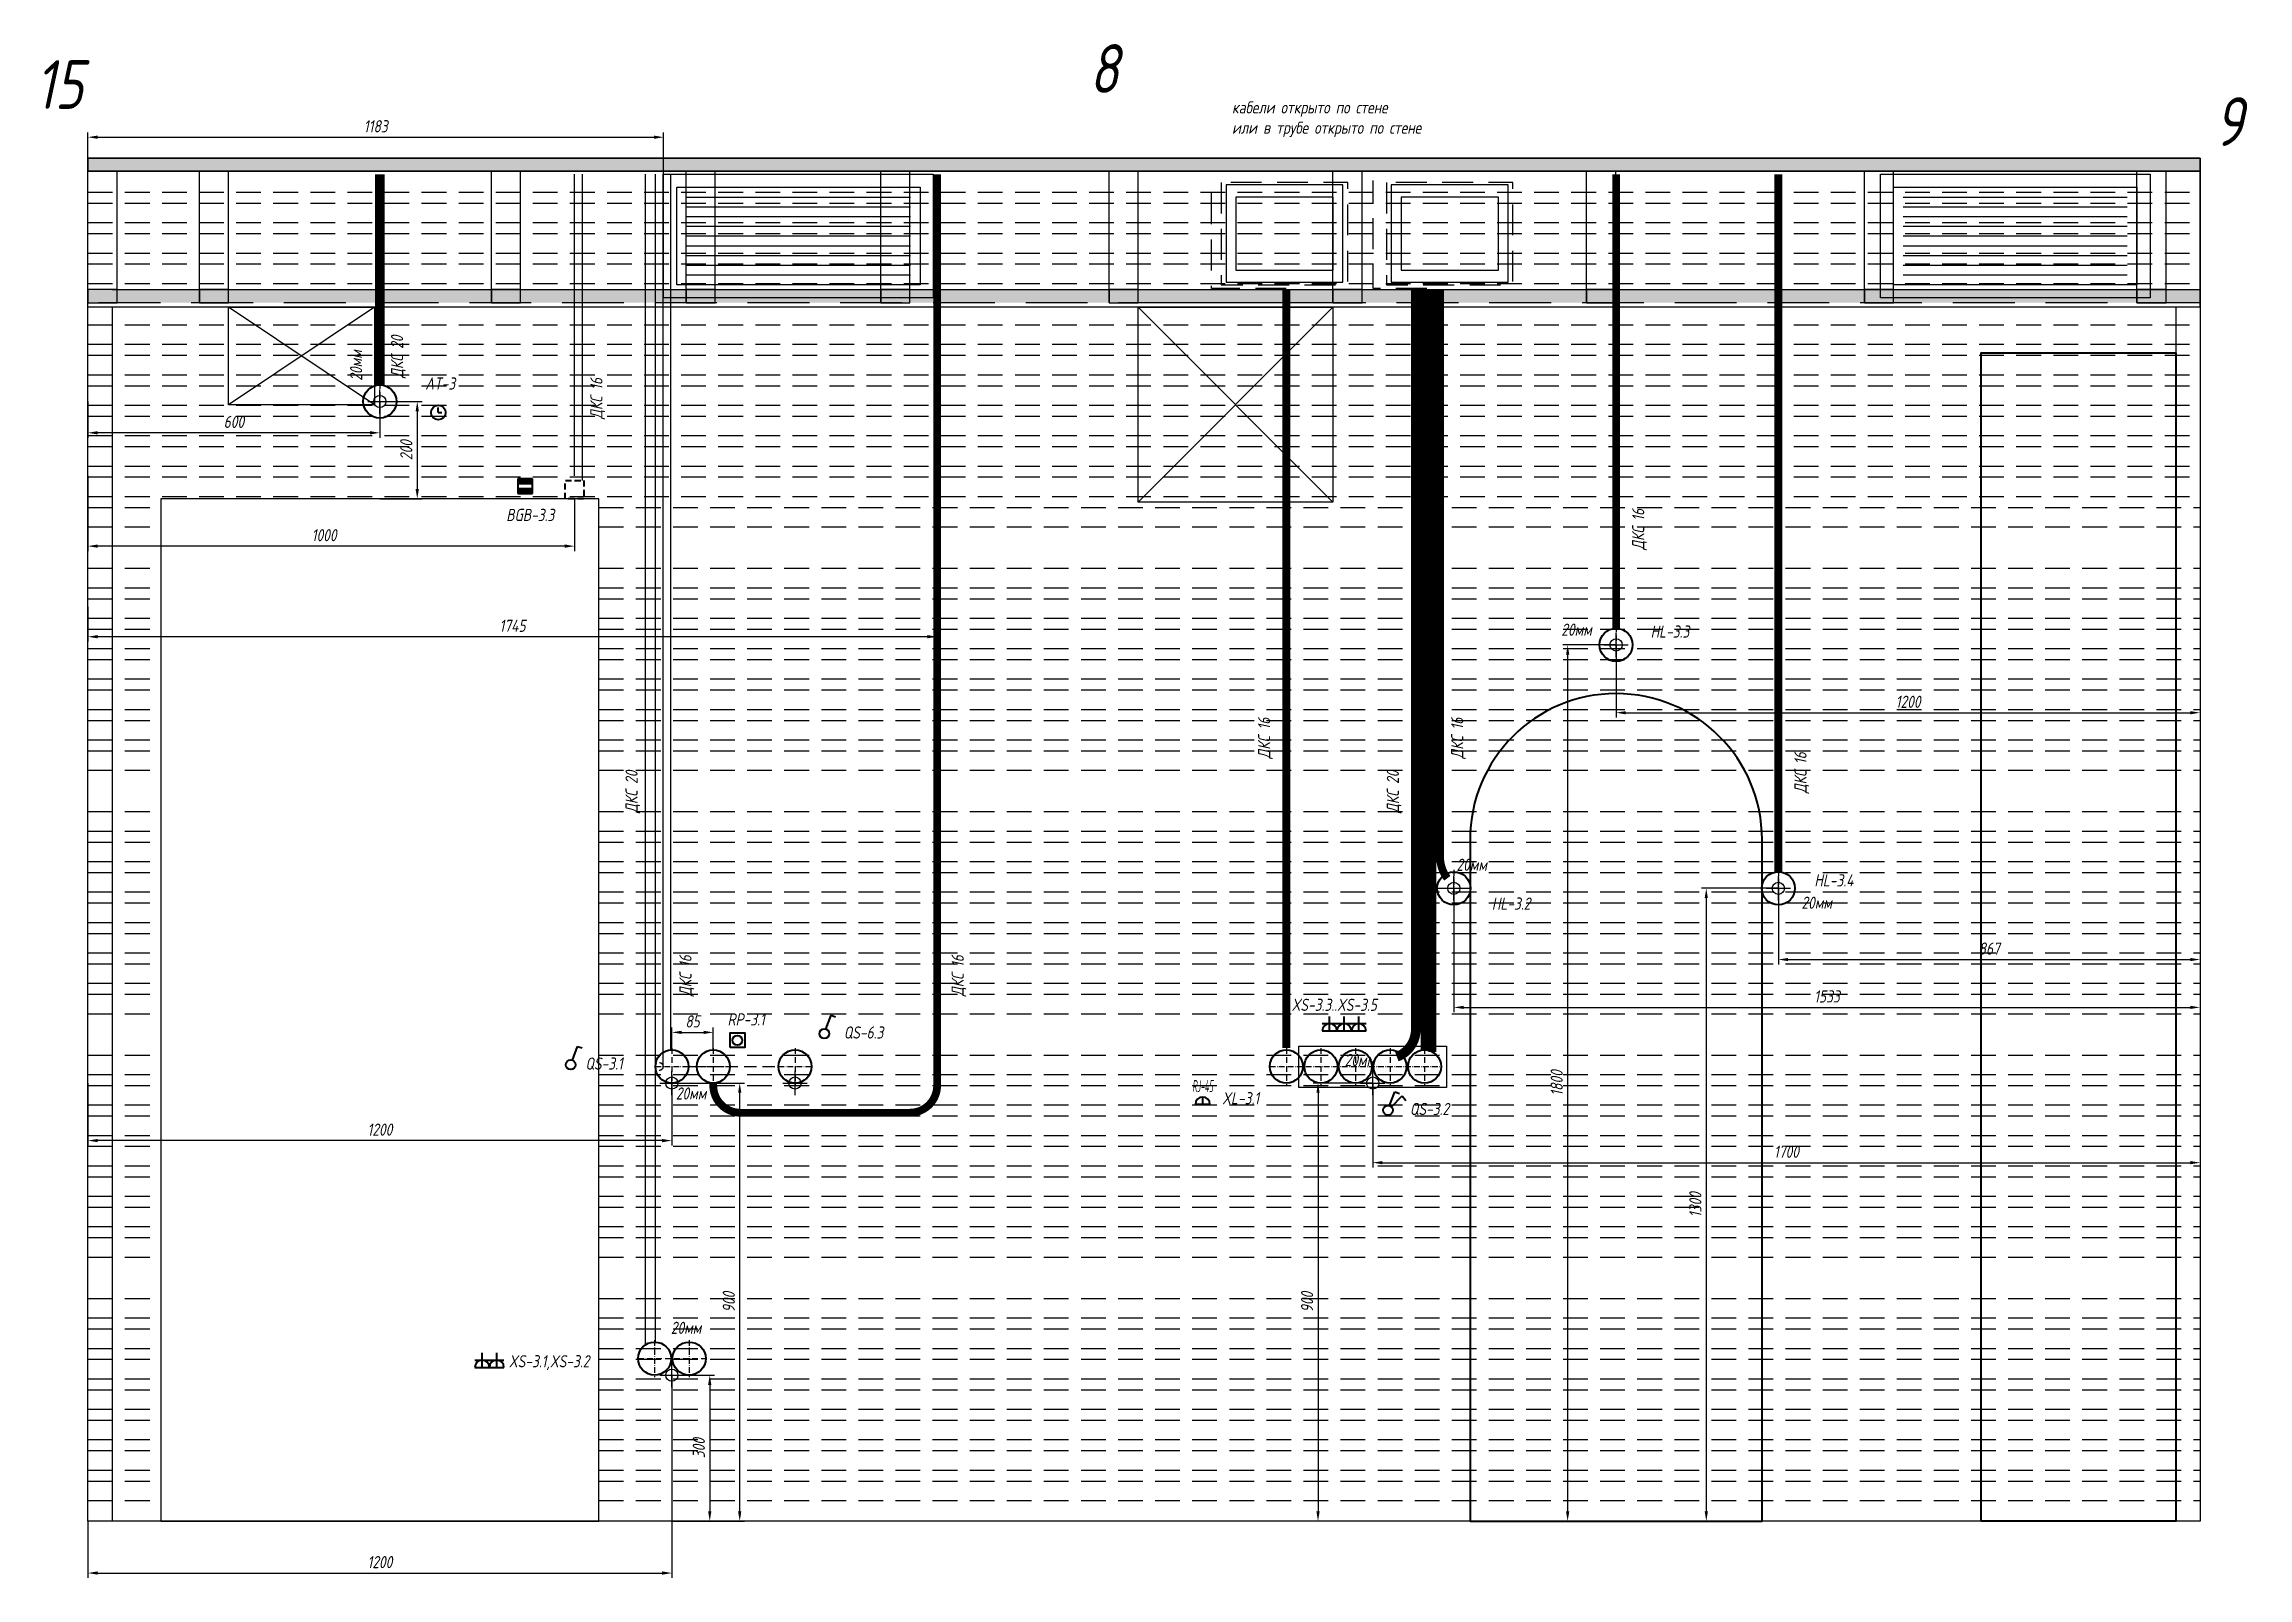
# Model space of a CAD drawing. Header units: millimetres. Extents: x -40374 to 56557, y -58468 to -14063.
# Drawn here: x 3896 to 8424, y -31455 to -28304 of the extents above; entities that cross this region are included whole.
import ezdxf
from ezdxf.enums import TextEntityAlignment as Align

# ---------------------------------------------------------------- set-up
doc = ezdxf.new("R2010")
doc.units = ezdxf.units.MM
doc.header["$PDMODE"] = 34
doc.header["$PDSIZE"] = 25
doc.linetypes.add('ACAD_ISO10W100', pattern=[18.5, 12, -3, 0.5, -3])
doc.linetypes.add('DASHED', pattern=[19.05, 12.7, -6.35])
for name, color, linetype in [('01 Черновое', 7, 'Continuous'), ('02 ОВиК', 7, 'Continuous'), ('02 ЭОМ и СС', 7, 'Continuous'), ('03 Потолок', 7, 'Continuous'), ('04 Лючки', 7, 'Continuous'), ('04 Мебель', 5, 'Continuous'), ('10 Перегородки', 7, 'Continuous'), ('11 Привязка размеры', 7, 'Continuous')]:
    doc.layers.add(name, color=color, linetype=linetype)
doc.layers.add('100 noprint', color=1, linetype='Continuous', plot=False)
doc.styles.get("Standard").update_dxf_attribs({"font": 'Ubuntu-R.ttf'})
doc.styles.add('ГОСТ-ISOCPEUR', font='isocpeui.ttf', dxfattribs={"width": 0.8})
doc.dimstyles.new('ISO-25', dxfattribs={"dimtxt": 2.5, "dimasz": 2.5, "dimexe": 1.25, "dimexo": 0.625, "dimtad": 1, "dimtxsty": 'Standard', "dimcen": 2.5, "dimadec": 0, "dimazin": 0, "dimtfac": 1, "dimtmove": 0, "dimatfit": 3, "dimfxl": 1, "dimarcsym": 0})

msp = doc.modelspace()

# ---------------------------------------------------------------- texts
at = {"layer": '02 ЭОМ и СС', "linetype": 'Continuous', "style": 'ГОСТ-ISOCPEUR', "width": 0.8}
for s, p in [('AT-3', (4740.4, -29013.9)), ('BGB-3.3', (4944.1, -29283.9)), ('HL-3.3', (7276.1, -29523.5)), ('HL-3.4', (7613.5, -30034.5)), ('HL-3.2', (6949.5, -30082.3))]:
    msp.add_text(s, height=25, dxfattribs=at).set_placement(p, align=Align.RIGHT)
for s, p in [('XS-3.3..XS-3.5', (6458.9, -30290.2)), ('RP-3.1', (5300, -30320.2)), ('QS-6.3', (5538.8, -30347.1)), ('QS-3.1', (5007.9, -30410.9)), ('XL-3.1', (6316.3, -30482.1)), ('QS-3.2', (6702, -30504.2)), ('XS-3.1,XS-3.2', (4850.7, -31022.4))]:
    msp.add_text(s, height=25, dxfattribs=at).set_placement(p)
at = {"layer": '02 ЭОМ и СС', "insert": (6336.6, -28421.7), "char_height": 25, "width": 466.409, "attachment_point": 1, "style": 'ГОСТ-ISOCPEUR'}
msp.add_mtext('{кабели открыто по стене\\Pили в трубе открыто по стене}', dxfattribs=at)
msp.add_mtext('{кабели открыто по стене\\Pили в трубе открыто по стене}', dxfattribs=at)
at = {"layer": '02 ЭОМ и СС', "color": 5, "insert": (4608.6, -28989.9), "char_height": 25, "width": 270.313, "attachment_point": 1, "rotation": 90, "style": 'ГОСТ-ISOCPEUR'}
msp.add_mtext('{ДКС 20}', dxfattribs=at)
at = {"layer": '02 ЭОМ и СС', "char_height": 25, "width": 270.313, "attachment_point": 1, "rotation": 90, "style": 'ГОСТ-ISOCPEUR'}
for insert in [(5018.1, -29074.1), (5760.4, -30259.9)]:
    msp.add_mtext('{ДКС 16}', dxfattribs=dict(at, insert=insert))
at = {"layer": '02 ЭОМ и СС', "color": 3, "char_height": 25, "width": 270.313, "attachment_point": 1, "rotation": 90, "style": 'ГОСТ-ISOCPEUR'}
for insert in [(7158.7, -29343), (6786.7, -29771.9), (7492.1, -29843), (5201.1, -30259.9)]:
    msp.add_mtext('{ДКС 16}', dxfattribs=dict(at, insert=insert))
at = {"layer": '02 ЭОМ и СС', "color": 6, "insert": (6390, -29771.9), "char_height": 25, "width": 270.313, "attachment_point": 1, "rotation": 90, "style": 'ГОСТ-ISOCPEUR'}
msp.add_mtext('{ДКС 16}', dxfattribs=at)
at = {"layer": '02 ЭОМ и СС', "color": 1, "char_height": 25, "width": 270.313, "attachment_point": 1, "rotation": 90, "style": 'ГОСТ-ISOCPEUR'}
for insert in [(5090.3, -29883.6), (6654.6, -29883.6)]:
    msp.add_mtext('{ДКС 20}', dxfattribs=dict(at, insert=insert))
at = {"layer": '100 noprint', "style": 'ГОСТ-ISOCPEUR', "width": 0.8}
for s, p in [('15', (3926.8, -28387.2)), ('8', (6073.6, -28354.3)), ('9', (8384.7, -28463.3))]:
    msp.add_text(s, height=100, dxfattribs=at).set_placement(p, align=Align.MIDDLE)
at = {"layer": '11 Привязка размеры', "style": 'ГОСТ-ISOCPEUR', "width": 0.8}
msp.add_text('20мм', height=25, rotation=90, dxfattribs=at).set_placement((4549.4, -28933.1), align=Align.RIGHT)
msp.add_text('20мм', height=25, rotation=90, dxfattribs=at).set_placement((4549.4, -28933.1), align=Align.RIGHT)
for p in [(7075.8, -29519.6), (6860.4, -30002.5), (7569.2, -30080.5), (6630.7, -30403.7), (6630.7, -30403.7), (5256.4, -30472.3), (5256.4, -30472.3), (5246.1, -30953.7)]:
    msp.add_text('20мм', height=25, dxfattribs=at).set_placement(p, align=Align.RIGHT)

# ---------------------------------------------------------------- blocks, each defined once
blk = doc.blocks.new('АП 500х200')
at = {"color": 0, "lineweight": -2}
for p, q in [((-507, 207), (-47, 207)), ((-507, 187), (-47, 187)), ((-507, 167), (-47, 167)), ((-507, 147), (-47, 147)), ((-507, 127), (-47, 127)), ((-507, 107), (-47, 107)), ((-507, 87), (-47, 87)), ((-507, 67), (-47, 67)), ((-507, 47), (-47, 47))]:
    blk.add_line(p, q, dxfattribs=at)
for points in [[(-554, 0), (-554, 254), (0, 254), (0, 0)], [(-527, 27), (-527, 227), (-27, 227), (-27, 27)]]:
    blk.add_lwpolyline(points, close=True, dxfattribs=at)
blk = doc.blocks.new('*D662')
at = {"layer": '11 Привязка размеры', "color": 0, "lineweight": -2}
for p, q in [((5185.7, -31038.4), (5185.7, -31455)), ((3985.7, -31338.4), (3985.7, -31455)), ((4005.7, -31445), (5165.7, -31445))]:
    blk.add_line(p, q, dxfattribs=at)
at = {"layer": '11 Привязка размеры', "color": 0}
for points in [[(4005.7, -31441.6), (4005.7, -31448.3), (3985.7, -31445)], [(5165.7, -31448.3), (5165.7, -31441.6), (5185.7, -31445)]]:
    blk.add_solid(points, dxfattribs=at)
at = {"layer": 'Defpoints', "color": 0}
for p in [(5185.7, -31038.4), (3985.7, -31338.4), (5185.7, -31445)]:
    blk.add_point(p, dxfattribs=at)
at = {"layer": '11 Привязка размеры', "color": 0, "insert": (4585.7, -31422.5), "char_height": 25, "attachment_point": 5, "style": 'ГОСТ-ISOCPEUR'}
blk.add_mtext('1200', dxfattribs=at)
blk = doc.blocks.new('*D663')
at = {"layer": '11 Привязка размеры', "color": 0, "lineweight": -2}
for p, q in [((5185.7, -31038.4), (5273.5, -31038.4)), ((5263.5, -31058.4), (5263.5, -31318.4)), ((5185.7, -31338.4), (5273.5, -31338.4))]:
    blk.add_line(p, q, dxfattribs=at)
at = {"layer": '11 Привязка размеры', "color": 0}
for points in [[(5266.8, -31058.4), (5260.1, -31058.4), (5263.5, -31038.4)], [(5260.1, -31318.4), (5266.8, -31318.4), (5263.5, -31338.4)]]:
    blk.add_solid(points, dxfattribs=at)
at = {"layer": 'Defpoints', "color": 0}
for p in [(5185.7, -31038.4), (5185.7, -31338.4), (5263.5, -31338.4)]:
    blk.add_point(p, dxfattribs=at)
at = {"layer": '11 Привязка размеры', "color": 0, "insert": (5241, -31188.4), "char_height": 25, "attachment_point": 5, "rotation": 90, "style": 'ГОСТ-ISOCPEUR'}
blk.add_mtext('300', dxfattribs=at)
blk = doc.blocks.new('*D664')
at = {"layer": '11 Привязка размеры', "color": 0, "lineweight": -2}
for p, q in [((5185.7, -30438.4), (5335.1, -30438.4)), ((5325.1, -31318.4), (5325.1, -30458.4)), ((5185.7, -31338.4), (5335.1, -31338.4))]:
    blk.add_line(p, q, dxfattribs=at)
at = {"layer": '11 Привязка размеры', "color": 0}
for points in [[(5328.4, -30458.4), (5321.7, -30458.4), (5325.1, -30438.4)], [(5321.7, -31318.4), (5328.4, -31318.4), (5325.1, -31338.4)]]:
    blk.add_solid(points, dxfattribs=at)
at = {"layer": 'Defpoints', "color": 0}
for p in [(5185.7, -30438.4), (5325.1, -30438.4), (5185.7, -31338.4)]:
    blk.add_point(p, dxfattribs=at)
at = {"layer": '11 Привязка размеры', "color": 0, "insert": (5302.6, -30888.4), "char_height": 25, "attachment_point": 5, "rotation": 90, "style": 'ГОСТ-ISOCPEUR'}
blk.add_mtext('900', dxfattribs=at)
blk = doc.blocks.new('*D665')
at = {"layer": '11 Привязка размеры', "color": 0, "lineweight": -2}
for p, q in [((6625.7, -30438.4), (6625.7, -30612)), ((8325.7, -30438.4), (8325.7, -30612)), ((6645.7, -30602), (8305.7, -30602))]:
    blk.add_line(p, q, dxfattribs=at)
at = {"layer": '11 Привязка размеры', "color": 0}
for points in [[(6645.7, -30598.6), (6645.7, -30605.3), (6625.7, -30602)], [(8305.7, -30605.3), (8305.7, -30598.6), (8325.7, -30602)]]:
    blk.add_solid(points, dxfattribs=at)
at = {"layer": 'Defpoints', "color": 0}
for p in [(6625.7, -30438.4), (8325.7, -30438.4), (8325.7, -30602)]:
    blk.add_point(p, dxfattribs=at)
at = {"layer": '11 Привязка размеры', "color": 0, "insert": (7475.7, -30579.5), "char_height": 25, "attachment_point": 5, "style": 'ГОСТ-ISOCPEUR'}
blk.add_mtext('1700', dxfattribs=at)
blk = doc.blocks.new('*D666')
at = {"layer": '11 Привязка размеры', "color": 0, "lineweight": -2}
for p, q in [((6625.7, -30438.4), (6503.3, -30438.4)), ((6513.3, -30458.4), (6513.3, -31318.4)), ((6625.7, -31338.4), (6503.3, -31338.4))]:
    blk.add_line(p, q, dxfattribs=at)
at = {"layer": '11 Привязка размеры', "color": 0}
for points in [[(6516.6, -30458.4), (6510, -30458.4), (6513.3, -30438.4)], [(6510, -31318.4), (6516.6, -31318.4), (6513.3, -31338.4)]]:
    blk.add_solid(points, dxfattribs=at)
at = {"layer": 'Defpoints', "color": 0}
for p in [(6625.7, -30438.4), (6513.3, -31338.4), (6625.7, -31338.4)]:
    blk.add_point(p, dxfattribs=at)
at = {"layer": '11 Привязка размеры', "color": 0, "insert": (6490.8, -30888.4), "char_height": 25, "attachment_point": 5, "rotation": 90, "style": 'ГОСТ-ISOCPEUR'}
blk.add_mtext('900', dxfattribs=at)
blk = doc.blocks.new('*D667')
at = {"layer": '11 Привязка размеры', "color": 0, "lineweight": -2}
for p, q in [((7459.1, -30038.4), (7459.1, -30194.7)), ((8325.7, -30038.4), (8325.7, -30194.7)), ((7479.1, -30184.7), (8305.7, -30184.7))]:
    blk.add_line(p, q, dxfattribs=at)
at = {"layer": '11 Привязка размеры', "color": 0}
for points in [[(7479.1, -30181.4), (7479.1, -30188), (7459.1, -30184.7)], [(8305.7, -30188), (8305.7, -30181.4), (8325.7, -30184.7)]]:
    blk.add_solid(points, dxfattribs=at)
at = {"layer": 'Defpoints', "color": 0}
for p in [(7459.1, -30038.4), (8325.7, -30038.4), (8325.7, -30184.7)]:
    blk.add_point(p, dxfattribs=at)
at = {"layer": '11 Привязка размеры', "color": 0, "insert": (7892.4, -30162.2), "char_height": 25, "attachment_point": 5, "style": 'ГОСТ-ISOCPEUR'}
blk.add_mtext('867', dxfattribs=at)
blk = doc.blocks.new('*D668')
at = {"layer": '11 Привязка размеры', "color": 0, "lineweight": -2}
for p, q in [((7125.7, -29538.4), (7125.7, -29687.7)), ((8325.7, -29538.4), (8325.7, -29687.7)), ((7145.7, -29677.7), (8305.7, -29677.7))]:
    blk.add_line(p, q, dxfattribs=at)
at = {"layer": '11 Привязка размеры', "color": 0}
for points in [[(7145.7, -29674.4), (7145.7, -29681), (7125.7, -29677.7)], [(8305.7, -29681), (8305.7, -29674.4), (8325.7, -29677.7)]]:
    blk.add_solid(points, dxfattribs=at)
at = {"layer": 'Defpoints', "color": 0}
for p in [(7125.7, -29538.4), (8325.7, -29538.4), (8325.7, -29677.7)]:
    blk.add_point(p, dxfattribs=at)
at = {"layer": '11 Привязка размеры', "color": 0, "insert": (7725.7, -29655.2), "char_height": 25, "attachment_point": 5, "style": 'ГОСТ-ISOCPEUR'}
blk.add_mtext('1200', dxfattribs=at)
blk = doc.blocks.new('*D669')
at = {"layer": '11 Привязка размеры', "color": 0, "lineweight": -2}
for p, q in [((6792.3, -30038.4), (6792.3, -30293)), ((8325.7, -30038.4), (8325.7, -30293)), ((6812.3, -30283), (8305.7, -30283))]:
    blk.add_line(p, q, dxfattribs=at)
at = {"layer": '11 Привязка размеры', "color": 0}
for points in [[(6812.3, -30279.7), (6812.3, -30286.3), (6792.3, -30283)], [(8305.7, -30286.3), (8305.7, -30279.7), (8325.7, -30283)]]:
    blk.add_solid(points, dxfattribs=at)
at = {"layer": 'Defpoints', "color": 0}
for p in [(6792.3, -30038.4), (8325.7, -30038.4), (8325.7, -30283)]:
    blk.add_point(p, dxfattribs=at)
at = {"layer": '11 Привязка размеры', "color": 0, "insert": (7559, -30260.5), "char_height": 25, "attachment_point": 5, "style": 'ГОСТ-ISOCPEUR'}
blk.add_mtext('1533', dxfattribs=at)
blk = doc.blocks.new('*D670')
at = {"layer": '11 Привязка размеры', "color": 0, "lineweight": -2}
for p, q in [((7459.1, -30038.4), (7301.1, -30038.4)), ((7311.1, -30058.4), (7311.1, -31318.4)), ((7459.1, -31338.4), (7301.1, -31338.4))]:
    blk.add_line(p, q, dxfattribs=at)
at = {"layer": '11 Привязка размеры', "color": 0}
for points in [[(7314.4, -30058.4), (7307.7, -30058.4), (7311.1, -30038.4)], [(7307.7, -31318.4), (7314.4, -31318.4), (7311.1, -31338.4)]]:
    blk.add_solid(points, dxfattribs=at)
at = {"layer": 'Defpoints', "color": 0}
for p in [(7459.1, -30038.4), (7311.1, -31338.4), (7459.1, -31338.4)]:
    blk.add_point(p, dxfattribs=at)
at = {"layer": '11 Привязка размеры', "color": 0, "insert": (7288.6, -30688.4), "char_height": 25, "attachment_point": 5, "rotation": 90, "style": 'ГОСТ-ISOCPEUR'}
blk.add_mtext('1300', dxfattribs=at)
blk = doc.blocks.new('*D671')
at = {"layer": '11 Привязка размеры', "color": 0, "lineweight": -2}
for p, q in [((7125.7, -29538.4), (7016.2, -29538.4)), ((7026.2, -29558.4), (7026.2, -31318.4)), ((7125.7, -31338.4), (7016.2, -31338.4))]:
    blk.add_line(p, q, dxfattribs=at)
at = {"layer": '11 Привязка размеры', "color": 0}
for points in [[(7029.6, -29558.4), (7022.9, -29558.4), (7026.2, -29538.4)], [(7022.9, -31318.4), (7029.6, -31318.4), (7026.2, -31338.4)]]:
    blk.add_solid(points, dxfattribs=at)
at = {"layer": 'Defpoints', "color": 0}
for p in [(7125.7, -29538.4), (7026.2, -31338.4), (7125.7, -31338.4)]:
    blk.add_point(p, dxfattribs=at)
at = {"layer": '11 Привязка размеры', "color": 0, "insert": (7003.7, -30438.4), "char_height": 25, "attachment_point": 5, "rotation": 90, "style": 'ГОСТ-ISOCPEUR'}
blk.add_mtext('1800', dxfattribs=at)
blk = doc.blocks.new('*D674')
at = {"layer": '11 Привязка размеры', "color": 0, "lineweight": -2}
for p, q in [((3985.7, -29459.9), (3985.7, -29531.6)), ((5710.7, -29521.6), (4005.7, -29521.6)), ((5730.7, -29554.9), (5730.7, -29511.6))]:
    blk.add_line(p, q, dxfattribs=at)
at = {"layer": '11 Привязка размеры', "color": 0}
for points in [[(4005.7, -29518.2), (4005.7, -29524.9), (3985.7, -29521.6)], [(5710.7, -29524.9), (5710.7, -29518.2), (5730.7, -29521.6)]]:
    blk.add_solid(points, dxfattribs=at)
at = {"layer": 'Defpoints', "color": 0}
for p in [(3985.7, -29459.9), (3985.7, -29521.6), (5730.7, -29554.9)]:
    blk.add_point(p, dxfattribs=at)
at = {"layer": '11 Привязка размеры', "color": 0, "insert": (4858.2, -29499.1), "char_height": 25, "attachment_point": 5, "style": 'ГОСТ-ISOCPEUR'}
blk.add_mtext('1745', dxfattribs=at)
blk = doc.blocks.new('геркон')
at = {"lineweight": -2}
for points in [[(3, 2), (3, 3), (0, 3), (0, 2)], [(3, 0), (3, 1), (0, 1), (0, 0)]]:
    blk.add_hatch(color=0, dxfattribs=at).paths.add_polyline_path(points)
at = {"color": 0, "lineweight": -2}
for p, q in [((0, 0), (0, 3)), ((0, 3), (3, 3)), ((0, 2), (3, 2)), ((0, 1), (3, 1)), ((3, 0), (0, 0)), ((3, 3), (3, 0))]:
    blk.add_line(p, q, dxfattribs=at)
blk = doc.blocks.new('*D688')
at = {"layer": '11 Привязка размеры', "color": 0, "lineweight": -2}
for p, q in [((3985.7, -29191.4), (3985.7, -29345.5)), ((4985.7, -29238.4), (4985.7, -29345.5)), ((4965.7, -29335.5), (4005.7, -29335.5))]:
    blk.add_line(p, q, dxfattribs=at)
at = {"layer": '11 Привязка размеры', "color": 0}
for points in [[(4005.7, -29332.1), (4005.7, -29338.8), (3985.7, -29335.5)], [(4965.7, -29338.8), (4965.7, -29332.1), (4985.7, -29335.5)]]:
    blk.add_solid(points, dxfattribs=at)
at = {"layer": 'Defpoints', "color": 0}
for p in [(3985.7, -29191.4), (4985.7, -29238.4), (3985.7, -29335.5)]:
    blk.add_point(p, dxfattribs=at)
at = {"layer": '11 Привязка размеры', "color": 0, "insert": (4471.1, -29313), "char_height": 25, "attachment_point": 5, "style": 'ГОСТ-ISOCPEUR'}
blk.add_mtext('1000', dxfattribs=at)
blk = doc.blocks.new('часы')
at = {"color": 0, "lineweight": -2}
for q in [(9893.5, 982.52), (9894.25, 981.52)]:
    blk.add_line((9893.5, 981.52), q, dxfattribs=at)
blk.add_circle((9893.5, 981.52), 1.5, dxfattribs=at)
blk = doc.blocks.new('кнопка 1')
at = {"color": 0, "lineweight": -2}
for p, q in [((0.35, 0.94), (1.39, 3.78)), ((1.39, 3.78), (2.34, 3.45))]:
    blk.add_line(p, q, dxfattribs=at)
blk.add_circle((0, 0), 1, dxfattribs=at)
blk = doc.blocks.new('регулятор')
at = {"color": 0, "lineweight": -2}
blk.add_lwpolyline([(-1.5, -1.5), (-1.5, 1.5), (1.5, 1.5), (1.5, -1.5)], close=True, dxfattribs=at)
blk.add_circle((0, 0), 1, dxfattribs=at)
blk = doc.blocks.new('розетка скрытая трехполюсная')
at = {"color": 0, "lineweight": -2}
for p, q in [((-1.5, 1.5), (1.5, 1.5)), ((-1.5, 0), (1.5, 0)), ((0, 0), (0, 3))]:
    blk.add_line(p, q, dxfattribs=at)
blk.add_arc((0, 0), 1.5, 0, 180, dxfattribs=at)
blk = doc.blocks.new('розетка RJ-45')
at = {"color": 0, "lineweight": -2}
for p, q in [((-1.5, 0), (1.5, 0)), ((0, 0), (0, 1.5))]:
    blk.add_line(p, q, dxfattribs=at)
blk.add_arc((0, 0), 1.5, 0, 180, dxfattribs=at)
at = {"color": 0, "lineweight": -2, "style": 'ГОСТ-ISOCPEUR', "width": 0.4}
blk.add_text('RJ-45', height=2.5, dxfattribs=at).set_placement((0, 2.5), align=Align.CENTER)
blk = doc.blocks.new('кнопка 2')
at = {"color": 0, "lineweight": -2}
for p, q in [((0.35, 0.94), (1.39, 3.78)), ((0.71, 0.71), (2.93, 2.93)), ((1.39, 3.78), (2.34, 3.45)), ((2.93, 2.93), (3.66, 2))]:
    blk.add_line(p, q, dxfattribs=at)
blk.add_circle((0, 0), 1, dxfattribs=at)
blk = doc.blocks.new('*D808')
at = {"layer": '11 Привязка размеры', "color": 0, "lineweight": -2}
for p, q in [((4585.7, -29038.4), (4672.5, -29038.4)), ((4662.5, -29058.4), (4662.5, -29218.4)), ((4585.7, -29238.4), (4672.5, -29238.4))]:
    blk.add_line(p, q, dxfattribs=at)
at = {"layer": '11 Привязка размеры', "color": 0}
for points in [[(4665.8, -29058.4), (4659.1, -29058.4), (4662.5, -29038.4)], [(4659.1, -29218.4), (4665.8, -29218.4), (4662.5, -29238.4)]]:
    blk.add_solid(points, dxfattribs=at)
at = {"layer": 'Defpoints', "color": 0}
for p in [(4585.7, -29038.4), (4585.7, -29238.4), (4662.5, -29238.4)]:
    blk.add_point(p, dxfattribs=at)
at = {"layer": '11 Привязка размеры', "color": 0, "insert": (4640, -29138.4), "char_height": 25, "attachment_point": 5, "rotation": 90, "style": 'ГОСТ-ISOCPEUR'}
blk.add_mtext('200', dxfattribs=at)
blk = doc.blocks.new('*D809')
at = {"layer": '11 Привязка размеры', "color": 0, "lineweight": -2}
for p, q in [((3985.7, -29038.4), (3985.7, -29112.7)), ((4585.7, -29038.4), (4585.7, -29112.7)), ((4565.7, -29102.7), (4005.7, -29102.7))]:
    blk.add_line(p, q, dxfattribs=at)
at = {"layer": '11 Привязка размеры', "color": 0}
for points in [[(4005.7, -29099.3), (4005.7, -29106), (3985.7, -29102.7)], [(4565.7, -29106), (4565.7, -29099.3), (4585.7, -29102.7)]]:
    blk.add_solid(points, dxfattribs=at)
at = {"layer": 'Defpoints', "color": 0}
for p in [(3985.7, -29038.4), (4585.7, -29038.4), (3985.7, -29102.7)]:
    blk.add_point(p, dxfattribs=at)
at = {"layer": '11 Привязка размеры', "color": 0, "insert": (4285.7, -29080.2), "char_height": 25, "attachment_point": 5, "style": 'ГОСТ-ISOCPEUR'}
blk.add_mtext('600', dxfattribs=at)
blk = doc.blocks.new('*D958')
at = {"layer": '11 Привязка размеры', "color": 0, "lineweight": -2}
for p, q in [((3985.7, -30438.4), (3985.7, -30566.6)), ((5185.7, -30438.4), (5185.7, -30566.6)), ((5165.7, -30556.6), (4005.7, -30556.6))]:
    blk.add_line(p, q, dxfattribs=at)
at = {"layer": '11 Привязка размеры', "color": 0}
for points in [[(4005.7, -30553.3), (4005.7, -30560), (3985.7, -30556.6)], [(5165.7, -30560), (5165.7, -30553.3), (5185.7, -30556.6)]]:
    blk.add_solid(points, dxfattribs=at)
at = {"layer": 'Defpoints', "color": 0}
for p in [(3985.7, -30438.4), (5185.7, -30438.4), (3985.7, -30556.6)]:
    blk.add_point(p, dxfattribs=at)
at = {"layer": '11 Привязка размеры', "color": 0, "insert": (4585.7, -30534.1), "char_height": 25, "attachment_point": 5, "style": 'ГОСТ-ISOCPEUR'}
blk.add_mtext('1200', dxfattribs=at)
blk = doc.blocks.new('*D964')
at = {"layer": '11 Привязка размеры', "color": 0, "lineweight": -2}
for p, q in [((3985.7, -28538.4), (3985.7, -28485.5)), ((4005.7, -28495.5), (5148.7, -28495.5)), ((5168.7, -28571.4), (5168.7, -28485.5))]:
    blk.add_line(p, q, dxfattribs=at)
at = {"layer": '11 Привязка размеры', "color": 0}
for points in [[(4005.7, -28492.1), (4005.7, -28498.8), (3985.7, -28495.5)], [(5148.7, -28498.8), (5148.7, -28492.1), (5168.7, -28495.5)]]:
    blk.add_solid(points, dxfattribs=at)
at = {"layer": 'Defpoints', "color": 0}
for p in [(5168.7, -28495.5), (3985.7, -28538.4), (5168.7, -28571.4)]:
    blk.add_point(p, dxfattribs=at)
at = {"layer": '11 Привязка размеры', "color": 0, "insert": (4577.2, -28473), "char_height": 25, "attachment_point": 5, "style": 'ГОСТ-ISOCPEUR'}
blk.add_mtext('1183', dxfattribs=at)
blk = doc.blocks.new('*D972')
at = {"layer": '11 Привязка размеры', "color": 0, "lineweight": -2}
for p, q in [((5185.7, -30370.4), (5185.7, -30324.3)), ((5205.7, -30334.3), (5250.7, -30334.3)), ((5270.7, -30370.4), (5270.7, -30324.3))]:
    blk.add_line(p, q, dxfattribs=at)
at = {"layer": '11 Привязка размеры', "color": 0}
for points in [[(5205.7, -30331), (5205.7, -30337.7), (5185.7, -30334.3)], [(5250.7, -30337.7), (5250.7, -30331), (5270.7, -30334.3)]]:
    blk.add_solid(points, dxfattribs=at)
at = {"layer": 'Defpoints', "color": 0}
for p in [(5270.7, -30334.3), (5185.7, -30370.4), (5270.7, -30370.4)]:
    blk.add_point(p, dxfattribs=at)
at = {"layer": '11 Привязка размеры', "color": 0, "insert": (5228.2, -30311.8), "char_height": 25, "attachment_point": 5, "style": 'ГОСТ-ISOCPEUR'}
blk.add_mtext('85', dxfattribs=at)

# ---------------------------------------------------------------- dimensions: what is measured, and where the dimension line sits
at = {"layer": '11 Привязка размеры'}
for base, p1, p2, picture, middle in [((5168.7, -28495.5), (3985.7, -28538.4), (5168.7, -28571.4), '*D964', (4577.2, -28473)), ((3985.7, -29102.7), (4585.7, -29038.4), (3985.7, -29038.4), '*D809', (4285.7, -29080.2)), ((8325.7, -29677.7), (7125.7, -29538.4), (8325.7, -29538.4), '*D668', (7725.7, -29655.2)), ((8325.7, -30283), (6792.3, -30038.4), (8325.7, -30038.4), '*D669', (7559, -30260.5)), ((8325.7, -30184.7), (7459.1, -30038.4), (8325.7, -30038.4), '*D667', (7892.4, -30162.2)), ((5270.7, -30334.3), (5185.7, -30370.4), (5270.7, -30370.4), '*D972', (5228.2, -30311.8)), ((3985.7, -30556.6), (5185.7, -30438.4), (3985.7, -30438.4), '*D958', (4585.7, -30534.1)), ((8325.7, -30602), (6625.7, -30438.4), (8325.7, -30438.4), '*D665', (7475.7, -30579.5)), ((5185.7, -31445), (3985.7, -31338.4), (5185.7, -31038.4), '*D662', (4585.7, -31422.5))]:
    dim = msp.add_linear_dim(base=base, p1=p1, p2=p2, dimstyle='ISO-25', override={"dimtxt": 25, "dimasz": 20, "dimexe": 10, "dimexo": 0, "dimgap": 10, "dimdec": 0, "dimtxsty": 'ГОСТ-ISOCPEUR'}, dxfattribs=at)
    dim.commit()
    dim.dimension.update_dxf_attribs({"geometry": picture, "text_midpoint": middle})
for base, p1, p2, picture, middle in [((4662.5, -29238.4), (4585.7, -29038.4), (4585.7, -29238.4), '*D808', (4640, -29138.4)), ((7026.2, -31338.4), (7125.7, -29538.4), (7125.7, -31338.4), '*D671', (7003.7, -30438.4)), ((7311.1, -31338.4), (7459.1, -30038.4), (7459.1, -31338.4), '*D670', (7288.6, -30688.4)), ((6513.3, -31338.4), (6625.7, -30438.4), (6625.7, -31338.4), '*D666', (6490.8, -30888.4))]:
    dim = msp.add_linear_dim(base=base, p1=p1, p2=p2, angle=90, dimstyle='ISO-25', override={"dimtxt": 25, "dimasz": 20, "dimexe": 10, "dimexo": 0, "dimgap": 10, "dimdec": 0, "dimtxsty": 'ГОСТ-ISOCPEUR'}, dxfattribs=at)
    dim.commit()
    dim.dimension.update_dxf_attribs({"geometry": picture, "text_midpoint": middle})
for base, p1, p2, picture, middle in [((3985.7, -29335.5), (4985.7, -29238.4), (3985.7, -29191.4), '*D688', (4471.1, -29335.5)), ((3985.7, -29521.6), (5730.7, -29554.9), (3985.7, -29459.9), '*D674', (4858.2, -29521.6))]:
    dim = msp.add_linear_dim(base=base, p1=p1, p2=p2, dimstyle='ISO-25', override={"dimtxt": 25, "dimasz": 20, "dimexe": 10, "dimexo": 0, "dimgap": 10, "dimdec": 0, "dimtxsty": 'ГОСТ-ISOCPEUR'}, dxfattribs=at)
    dim.commit()
    dim.dimension.update_dxf_attribs({"geometry": picture, "text_midpoint": middle, "dimtype": 160})
for base, p1, p2, picture, middle in [((5325.1, -30438.4), (5185.7, -31338.4), (5185.7, -30438.4), '*D664', (5325.1, -30888.4)), ((5263.5, -31338.4), (5185.7, -31038.4), (5185.7, -31338.4), '*D663', (5263.5, -31188.4))]:
    dim = msp.add_linear_dim(base=base, p1=p1, p2=p2, angle=90, dimstyle='ISO-25', override={"dimtxt": 25, "dimasz": 20, "dimexe": 10, "dimexo": 0, "dimgap": 10, "dimdec": 0, "dimtxsty": 'ГОСТ-ISOCPEUR'}, dxfattribs=at)
    dim.commit()
    dim.dimension.update_dxf_attribs({"geometry": picture, "text_midpoint": middle, "dimtype": 160})

# ---------------------------------------------------------------- hatches: boundary and pattern name
at = {"layer": '03 Потолок', "lineweight": -2}
for color, points in [(9, [(8325.7, -28565.4), (8325.7, -28538.4), (3985.7, -28538.4), (3985.7, -28565.4)]), (252, [(4045.7, -28835.4), (4045.7, -28808.4), (3985.7, -28808.4), (3985.7, -28835.4)]), (252, [(4274.9, -28835.4), (4274.9, -28808.4), (4214.9, -28808.4), (4214.9, -28835.4)]), (252, [(4874.9, -28835.4), (4874.9, -28808.4), (4814.9, -28808.4), (4814.9, -28835.4)]), (252, [(5274.9, -28835.4), (5274.9, -28808.4), (5214.9, -28808.4), (5214.9, -28835.4)]), (252, [(5674.9, -28835.4), (5674.9, -28808.4), (5614.9, -28808.4), (5614.9, -28835.4)]), (252, [(6143.9, -28835.4), (6143.9, -28808.4), (6083.9, -28808.4), (6083.9, -28835.4)]), (252, [(6603.9, -28835.4), (6603.9, -28808.4), (6543.9, -28808.4), (6543.9, -28835.4)]), (252, [(7124.9, -28835.4), (7124.9, -28808.4), (7064.9, -28808.4), (7064.9, -28835.4)]), (252, [(7695.9, -28835.4), (7695.9, -28808.4), (7635.9, -28808.4), (7635.9, -28835.4)]), (252, [(8255.9, -28835.4), (8255.9, -28808.4), (8195.9, -28808.4), (8195.9, -28835.4)])]:
    msp.add_hatch(color=color, dxfattribs=at).paths.add_polyline_path(points)
h = msp.add_hatch(color=9, dxfattribs=at)
h.paths.add_polyline_path([(4214.9, -28835.4), (4214.9, -28808.4), (4045.7, -28808.4), (4045.7, -28835.4)])
h.paths.add_polyline_path([(4814.9, -28835.4), (4814.9, -28808.4), (4274.9, -28808.4), (4274.9, -28835.4)])
h.paths.add_polyline_path([(5214.9, -28835.4), (5214.9, -28808.4), (4874.9, -28808.4), (4874.9, -28835.4)])
h.paths.add_polyline_path([(5614.9, -28835.4), (5614.9, -28808.4), (5274.9, -28808.4), (5274.9, -28835.4)])
h.paths.add_polyline_path([(6083.9, -28835.4), (6083.9, -28808.4), (5674.9, -28808.4), (5674.9, -28835.4)])
h.paths.add_polyline_path([(6543.9, -28835.4), (6543.9, -28808.4), (6143.9, -28808.4), (6143.9, -28835.4)])
h.paths.add_polyline_path([(7064.9, -28835.4), (7064.9, -28808.4), (6603.9, -28808.4), (6603.9, -28835.4)])
h.paths.add_polyline_path([(7635.9, -28835.4), (7635.9, -28808.4), (7124.9, -28808.4), (7124.9, -28835.4)])
h.paths.add_polyline_path([(8195.9, -28835.4), (8195.9, -28808.4), (7695.9, -28808.4), (7695.9, -28835.4)])
h.paths.add_polyline_path([(8325.7, -28835.4), (8325.7, -28808.4), (8255.9, -28808.4), (8255.9, -28835.4)])

# ---------------------------------------------------------------- linework, layer by layer
at = {"layer": '01 Черновое'}
for points in [[(3985.7, -31338.4), (3985.7, -28538.4), (8325.7, -28538.4), (8325.7, -31338.4)], [(4135.7, -29238.4), (4135.7, -31338.4), (5035.7, -31338.4), (5035.7, -29238.4)]]:
    msp.add_lwpolyline(points, close=True, dxfattribs=at)
at = {"layer": '02 ОВиК', "color": 5, "linetype": 'DASHED', "ltscale": 5, "flags": 128}
for points in [[(6314.6, -28588.4), (6314.6, -28798.4), (6574.6, -28798.4), (6574.6, -28588.4)], [(6314.6, -28588.4), (6314.6, -28798.4), (6574.6, -28798.4), (6574.6, -28588.4)], [(6653.9, -28588.4), (6653.9, -28798.4), (6913.9, -28798.4), (6913.9, -28588.4)], [(6653.9, -28588.4), (6653.9, -28798.4), (6913.9, -28798.4), (6913.9, -28588.4)]]:
    msp.add_lwpolyline(points, close=True, dxfattribs=at)
at = {"layer": '02 ОВиК', "color": 5, "flags": 128}
for points in [[(6324.6, -28593.4), (6324.6, -28793.4), (6564.6, -28793.4), (6564.6, -28593.4)], [(6324.6, -28593.4), (6324.6, -28793.4), (6564.6, -28793.4), (6564.6, -28593.4)], [(6663.9, -28593.4), (6663.9, -28793.4), (6903.9, -28793.4), (6903.9, -28593.4)], [(6663.9, -28593.4), (6663.9, -28793.4), (6903.9, -28793.4), (6903.9, -28593.4)], [(6344.6, -28618.4), (6344.6, -28768.4), (6544.6, -28768.4), (6544.6, -28618.4)], [(6344.6, -28618.4), (6344.6, -28768.4), (6544.6, -28768.4), (6544.6, -28618.4)], [(6683.9, -28618.4), (6683.9, -28768.4), (6883.9, -28768.4), (6883.9, -28618.4)], [(6683.9, -28618.4), (6683.9, -28768.4), (6883.9, -28768.4), (6883.9, -28618.4)]]:
    msp.add_lwpolyline(points, close=True, dxfattribs=at)
at = {"layer": '02 ЭОМ и СС'}
for p, q in [((4985.7, -29191.4), (4985.7, -28571.4)), ((4985.7, -29191.4), (4985.7, -28571.4)), ((5001.7, -29200.4), (5001.7, -28571.4)), ((5001.7, -29200.4), (5001.7, -28571.4))]:
    msp.add_line(p, q, dxfattribs=at)
at = {"layer": '02 ЭОМ и СС', "color": 1}
for p, q in [((5131.7, -30975.9), (5131.7, -28571.4)), ((5151.7, -30970.4), (5151.7, -28571.4)), ((5151.7, -30970.4), (5151.7, -28571.4))]:
    msp.add_line(p, q, dxfattribs=at)
at = {"layer": '02 ЭОМ и СС', "color": 3}
for p, q in [((5151.7, -30404.4), (5151.7, -28571.4)), ((5151.7, -30404.4), (5151.7, -28571.4)), ((5167.7, -30404.4), (5167.7, -28571.4)), ((5183.7, -30370.4), (5183.7, -28571.4))]:
    msp.add_line(p, q, dxfattribs=at)
at = {"layer": '02 ЭОМ и СС', "color": 5, "const_width": 20, "flags": 128}
msp.add_lwpolyline([(4585.7, -29004.4), (4585.7, -28571.4)], dxfattribs=at)
msp.add_lwpolyline([(4585.7, -29004.4), (4585.7, -28571.4)], dxfattribs=at)
at = {"layer": '02 ЭОМ и СС', "const_width": 16, "flags": 128}
msp.add_lwpolyline([(5730.7, -28571.4), (5730.7, -30443.4, -0.414214), (5674.7, -30499.4), (5326.7, -30499.4, -0.414214), (5270.7, -30443.4), (5270.7, -30438.4)], format="xyb", dxfattribs=at)
at = {"layer": '02 ЭОМ и СС', "color": 3, "const_width": 16, "flags": 128}
for points in [[(7125.7, -29504.4), (7125.7, -28571.4)], [(7125.7, -29504.4), (7125.7, -28571.4)], [(7459.1, -30004.4), (7459.1, -28571.4)], [(7459.1, -30004.4), (7459.1, -28571.4)]]:
    msp.add_lwpolyline(points, dxfattribs=at)
at = {"layer": '02 ЭОМ и СС', "linetype": 'DASHED', "ltscale": 5, "flags": 128}
for points in [[(6448, -28806.1), (6294.5, -28806.1), (6294.5, -28584.6)], [(6448, -28806.1), (6294.5, -28806.1), (6294.5, -28584.6)], [(6736.7, -28806.1), (6626.9, -28806.1), (6626.9, -28584.6)], [(6736.7, -28806.1), (6626.9, -28806.1), (6626.9, -28584.6)]]:
    msp.add_lwpolyline(points, dxfattribs=at)
at = {"layer": '02 ЭОМ и СС', "color": 1, "flags": 128}
msp.add_lwpolyline([(6714.2, -28808.4, 20, 20, 0), (6714.2, -30328.3, 20, 20, -0.312394), (6675.3, -30384.5, 20, 20, -0.264711)], format="xyseb", dxfattribs=at)
msp.add_lwpolyline([(6714.2, -28808.4, 20, 20, 0), (6714.2, -30328.3, 20, 20, -0.312394), (6675.3, -30384.5, 20, 20, -0.264711)], format="xyseb", dxfattribs=at)
at = {"layer": '02 ЭОМ и СС', "color": 6, "flags": 128}
msp.add_lwpolyline([(6448.2, -28808.4, 16, 16, 0), (6448.2, -30366.5, 16, 16, 0)], format="xyseb", dxfattribs=at)
msp.add_lwpolyline([(6448.2, -28808.4, 16, 16, 0), (6448.2, -30366.5, 16, 16, 0)], format="xyseb", dxfattribs=at)
at = {"layer": '02 ЭОМ и СС', "color": 3, "flags": 128}
for points in [[(6732.2, -28808.4, 16, 16, 0), (6732.2, -30370.4, 16, 16, 0)], [(6732.2, -28808.4, 16, 16, 0), (6732.2, -30370.4, 16, 16, 0)], [(6764.2, -28808.4, 16, 16, 0), (6764.2, -29974.2, 16, 16, 0.163945), (6778.9, -30017.8, 16, 16, 0.039408)], [(6764.2, -28808.4, 16, 16, 0), (6764.2, -29974.2, 16, 16, 0.163945), (6778.9, -30017.8, 16, 16, 0.039408)]]:
    msp.add_lwpolyline(points, format="xyseb", dxfattribs=at)
at = {"layer": '02 ЭОМ и СС', "color": 111}
msp.add_lwpolyline([(6748.2, -28808.4, 16, 16, 0), (6748.2, -30374.4, 16, 16, 0)], format="xyseb", dxfattribs=at)
msp.add_lwpolyline([(6748.2, -28808.4, 16, 16, 0), (6748.2, -30374.4, 16, 16, 0)], format="xyseb", dxfattribs=at)
at = {"layer": '02 ЭОМ и СС', "linetype": 'DASHED', "lineweight": 40, "flags": 128}
msp.add_lwpolyline([(4966.7, -29238.4), (4966.7, -29200.4), (5004.7, -29200.4), (5004.7, -29238.4)], close=True, dxfattribs=at)
msp.add_lwpolyline([(4966.7, -29238.4), (4966.7, -29200.4), (5004.7, -29200.4), (5004.7, -29238.4)], close=True, dxfattribs=at)
at = {"layer": '02 ЭОМ и СС', "linetype": 'DASHED', "ltscale": 2, "flags": 128}
msp.add_lwpolyline([(5219.7, -30404.4), (5404.7, -30404.4)], dxfattribs=at)
at = {"layer": '02 ЭОМ и СС', "color": 5, "lineweight": 40}
msp.add_circle((4585.7, -29038.4), 34, dxfattribs=at)
msp.add_circle((4585.7, -29038.4), 34, dxfattribs=at)
at = {"layer": '02 ЭОМ и СС', "color": 3, "lineweight": 40}
for centre in [(7125.7, -29538.4), (7125.7, -29538.4), (6792.3, -30038.4), (6792.3, -30038.4), (7459.1, -30038.4), (7459.1, -30038.4), (5185.7, -30404.4), (5438.7, -30404.4), (6732.2, -30404.4), (6732.2, -30404.4)]:
    msp.add_circle(centre, 34, dxfattribs=at)
at = {"layer": '02 ЭОМ и СС', "lineweight": 40}
msp.add_circle((5270.7, -30404.4), 34, dxfattribs=at)
at = {"layer": '02 ЭОМ и СС', "color": 6, "lineweight": 40}
msp.add_circle((6448.2, -30404.4), 34, dxfattribs=at)
msp.add_circle((6448.2, -30404.4), 34, dxfattribs=at)
at = {"layer": '02 ЭОМ и СС', "color": 1, "lineweight": 40}
for centre in [(6519.2, -30404.4), (6519.2, -30404.4), (6590.2, -30404.4), (6590.2, -30404.4), (6661.2, -30404.4), (6661.2, -30404.4), (5150.2, -31004.4), (5150.2, -31004.4), (5221.2, -31004.4), (5221.2, -31004.4)]:
    msp.add_circle(centre, 34, dxfattribs=at)
at = {"layer": '02 ЭОМ и СС', "color": 3, "linetype": 'DASHED'}
msp.add_circle((5159.7, -30404.4), 8, dxfattribs=at)
msp.add_circle((5159.7, -30404.4), 8, dxfattribs=at)
at = {"layer": '03 Потолок', "color": 1, "ltscale": 10}
for p, q in [((8325.7, -28538.4), (3985.7, -28538.4)), ((3985.7, -28538.4), (3985.7, -28565.4)), ((8325.7, -28565.4), (3985.7, -28565.4)), ((3985.7, -28565.4), (8325.7, -28565.4)), ((3985.7, -28835.4), (3985.7, -28565.4)), ((3985.7, -28847.9), (3985.7, -28565.4)), ((4045.7, -28835.4), (4045.7, -28565.4)), ((4214.9, -28835.4), (4214.9, -28565.4)), ((4274.9, -28835.4), (4274.9, -28565.4)), ((4814.9, -28835.4), (4814.9, -28565.4)), ((4874.9, -28835.4), (4874.9, -28565.4)), ((5214.9, -28835.4), (5214.9, -28565.4)), ((5274.9, -28835.4), (5274.9, -28565.4)), ((5614.9, -28835.4), (5614.9, -28565.4)), ((5674.9, -28835.4), (5674.9, -28565.4)), ((6083.9, -28835.4), (6083.9, -28565.4)), ((6143.9, -28835.4), (6143.9, -28565.4)), ((6543.9, -28835.4), (6543.9, -28565.4)), ((6603.9, -28835.4), (6603.9, -28565.4)), ((7064.9, -28835.4), (7064.9, -28565.4)), ((7124.9, -28835.4), (7124.9, -28565.4)), ((7635.9, -28835.4), (7635.9, -28565.4)), ((7695.9, -28835.4), (7695.9, -28565.4)), ((8195.9, -28835.4), (8195.9, -28565.4)), ((8255.9, -28835.4), (8255.9, -28565.4)), ((8325.7, -28844.9), (8325.7, -28538.4)), ((4035.7, -28808.4), (8325.7, -28808.4)), ((6543.9, -28835.4), (6143.9, -28835.4))]:
    msp.add_line(p, q, dxfattribs=at)
at = {"layer": '03 Потолок', "color": 1, "linetype": 'DASHED', "ltscale": 10}
for q in [(3985.7, -28835.4), (4035.7, -28835.4)]:
    msp.add_line((8325.7, -28835.4), q, dxfattribs=at)
at = {"layer": '03 Потолок', "color": 1, "lineweight": -2}
msp.add_line((8325.7, -28844.9), (3985.7, -28844.9), dxfattribs=at)
for points in [[(4045.7, -28835.4), (4045.7, -28808.4), (3985.7, -28808.4), (3985.7, -28835.4)], [(4274.9, -28835.4), (4274.9, -28808.4), (4214.9, -28808.4), (4214.9, -28835.4)], [(4874.9, -28835.4), (4874.9, -28808.4), (4814.9, -28808.4), (4814.9, -28835.4)], [(5274.9, -28835.4), (5274.9, -28808.4), (5214.9, -28808.4), (5214.9, -28835.4)], [(5674.9, -28835.4), (5674.9, -28808.4), (5614.9, -28808.4), (5614.9, -28835.4)], [(6143.9, -28835.4), (6143.9, -28808.4), (6083.9, -28808.4), (6083.9, -28835.4)], [(6603.9, -28835.4), (6603.9, -28808.4), (6543.9, -28808.4), (6543.9, -28835.4)], [(7124.9, -28835.4), (7124.9, -28808.4), (7064.9, -28808.4), (7064.9, -28835.4)], [(7695.9, -28835.4), (7695.9, -28808.4), (7635.9, -28808.4), (7635.9, -28835.4)], [(8255.9, -28835.4), (8255.9, -28808.4), (8195.9, -28808.4), (8195.9, -28835.4)]]:
    msp.add_lwpolyline(points, close=True, dxfattribs=at)
at = {"layer": '04 Лючки', "color": 2, "lineweight": -2}
for p, q in [((4574.9, -28844.9), (4274.9, -29044.9)), ((4574.9, -29044.9), (4274.9, -28844.9)), ((6543.9, -29244.9), (6143.9, -28844.9)), ((6143.9, -29244.9), (6543.9, -28844.9))]:
    msp.add_line(p, q, dxfattribs=at)
for points in [[(4274.9, -29044.9), (4274.9, -28844.9), (4574.9, -28844.9), (4574.9, -29044.9)], [(6543.9, -28844.9), (6543.9, -29244.9), (6143.9, -29244.9), (6143.9, -28844.9)]]:
    msp.add_lwpolyline(points, close=True, dxfattribs=at)
at = {"layer": '04 Мебель', "lineweight": 40, "flags": 128}
msp.add_lwpolyline([(7875.7, -31338.4), (7875.7, -28938.4), (8275.7, -28938.4), (8275.7, -31338.4)], close=True, dxfattribs=at)
msp.add_lwpolyline([(6825.7, -29938.4), (6825.7, -31338.4), (7425.7, -31338.4), (7425.7, -29938.4)], dxfattribs=at)
at = {"layer": '04 Мебель', "lineweight": 40}
msp.add_arc((7125.7, -29938.4), 300, 0, 180, dxfattribs=at)
at = {"layer": '10 Перегородки', "color": 3, "linetype": 'Continuous', "ltscale": 10}
for p, q in [((4035.7, -28844.9), (4035.7, -31338.4)), ((8275.7, -28844.9), (8275.7, -31338.4))]:
    msp.add_line(p, q, dxfattribs=at)
at = {"layer": '100 noprint', "linetype": 'DASHED', "ltscale": 4}
for p, q in [((3985.7, -28608.4), (8325.7, -28608.4)), ((3985.7, -28630.9), (8325.7, -28630.9)), ((3985.7, -28670.9), (8325.7, -28670.9)), ((3985.7, -28693.4), (8325.7, -28693.4)), ((3985.7, -28733.4), (8325.7, -28733.4)), ((3985.7, -28755.9), (8325.7, -28755.9)), ((3985.7, -28795.9), (8325.7, -28795.9)), ((3985.7, -28880.9), (8325.7, -28880.9)), ((3985.7, -28920.9), (8325.7, -28920.9)), ((3985.7, -28943.4), (8325.7, -28943.4)), ((3985.7, -28983.4), (8325.7, -28983.4)), ((3985.7, -29005.9), (8325.7, -29005.9)), ((3985.7, -29045.9), (8325.7, -29045.9)), ((3985.7, -29068.4), (8325.7, -29068.4)), ((3985.7, -29108.4), (8325.7, -29108.4)), ((3985.7, -29130.9), (8325.7, -29130.9)), ((3985.7, -29170.9), (8325.7, -29170.9)), ((3985.7, -29193.4), (8325.7, -29193.4)), ((3985.7, -29233.4), (8325.7, -29233.4)), ((3985.7, -29255.9), (4135.7, -29255.9)), ((3985.7, -29295.9), (4135.7, -29295.9)), ((5035.7, -29255.9), (8325.7, -29255.9)), ((5035.7, -29295.9), (8325.7, -29295.9)), ((3985.7, -29380.9), (4135.7, -29380.9)), ((5035.7, -29380.9), (8325.7, -29380.9)), ((3985.7, -29420.9), (4135.7, -29420.9)), ((5035.7, -29420.9), (8325.7, -29420.9)), ((3985.7, -29443.4), (4135.7, -29443.4)), ((5035.7, -29443.4), (8325.7, -29443.4)), ((3985.7, -29483.4), (4135.7, -29483.4)), ((3985.7, -29505.9), (4135.7, -29505.9)), ((5035.7, -29483.4), (8325.7, -29483.4)), ((5035.7, -29505.9), (8325.7, -29505.9)), ((3985.7, -29545.9), (4135.7, -29545.9)), ((3985.7, -29568.4), (4135.7, -29568.4)), ((5035.7, -29545.9), (8325.7, -29545.9)), ((5035.7, -29568.4), (8325.7, -29568.4)), ((3985.7, -29608.4), (4135.7, -29608.4)), ((5035.7, -29608.4), (8325.7, -29608.4)), ((3985.7, -29630.9), (4135.7, -29630.9)), ((5035.7, -29630.9), (8325.7, -29630.9)), ((3985.7, -29670.9), (4135.7, -29670.9)), ((3985.7, -29693.4), (4135.7, -29693.4)), ((5035.7, -29670.9), (8325.7, -29670.9)), ((5035.7, -29693.4), (8325.7, -29693.4)), ((3985.7, -29733.4), (4135.7, -29733.4)), ((5035.7, -29733.4), (8325.7, -29733.4)), ((3985.7, -29755.9), (4135.7, -29755.9)), ((5035.7, -29755.9), (8325.7, -29755.9)), ((3985.7, -29795.9), (4135.7, -29795.9)), ((5035.7, -29795.9), (8325.7, -29795.9)), ((3985.7, -29880.9), (4135.7, -29880.9)), ((5035.7, -29880.9), (8325.7, -29880.9)), ((3985.7, -29920.9), (4135.7, -29920.9)), ((5035.7, -29920.9), (8325.7, -29920.9)), ((3985.7, -29943.4), (4135.7, -29943.4)), ((5035.7, -29943.4), (8325.7, -29943.4)), ((3985.7, -29983.4), (4135.7, -29983.4)), ((3985.7, -30005.9), (4135.7, -30005.9)), ((5035.7, -29983.4), (8325.7, -29983.4)), ((5035.7, -30005.9), (8325.7, -30005.9)), ((3985.7, -30045.9), (4135.7, -30045.9)), ((5035.7, -30045.9), (8325.7, -30045.9)), ((3985.7, -30068.4), (4135.7, -30068.4)), ((3985.7, -30108.4), (4135.7, -30108.4)), ((5035.7, -30068.4), (8325.7, -30068.4)), ((5035.7, -30108.4), (8325.7, -30108.4)), ((3985.7, -30130.9), (4135.7, -30130.9)), ((5035.7, -30130.9), (8325.7, -30130.9)), ((3985.7, -30170.9), (4135.7, -30170.9)), ((3985.7, -30193.4), (4135.7, -30193.4)), ((5035.7, -30170.9), (8325.7, -30170.9)), ((5035.7, -30193.4), (8325.7, -30193.4)), ((3985.7, -30233.4), (4135.7, -30233.4)), ((5035.7, -30233.4), (8325.7, -30233.4)), ((3985.7, -30255.9), (4135.7, -30255.9)), ((5035.7, -30255.9), (8325.7, -30255.9)), ((3985.7, -30295.9), (4135.7, -30295.9)), ((5035.7, -30295.9), (8325.7, -30295.9)), ((3985.7, -30380.9), (4135.7, -30380.9)), ((5035.7, -30380.9), (8325.7, -30380.9)), ((3985.7, -30420.9), (4135.7, -30420.9)), ((5035.7, -30420.9), (8325.7, -30420.9)), ((3985.7, -30443.4), (4135.7, -30443.4)), ((5035.7, -30443.4), (8325.7, -30443.4)), ((3985.7, -30483.4), (4135.7, -30483.4)), ((3985.7, -30505.9), (4135.7, -30505.9)), ((5035.7, -30483.4), (8325.7, -30483.4)), ((5035.7, -30505.9), (8325.7, -30505.9)), ((3985.7, -30545.9), (4135.7, -30545.9)), ((5035.7, -30545.9), (8325.7, -30545.9)), ((3985.7, -30568.4), (4135.7, -30568.4)), ((3985.7, -30608.4), (4135.7, -30608.4)), ((5035.7, -30568.4), (8325.7, -30568.4)), ((5035.7, -30608.4), (8325.7, -30608.4)), ((3985.7, -30630.9), (4135.7, -30630.9)), ((5035.7, -30630.9), (8325.7, -30630.9)), ((3985.7, -30670.9), (4135.7, -30670.9)), ((3985.7, -30693.4), (4135.7, -30693.4)), ((5035.7, -30670.9), (8325.7, -30670.9)), ((5035.7, -30693.4), (8325.7, -30693.4)), ((3985.7, -30733.4), (4135.7, -30733.4)), ((5035.7, -30733.4), (8325.7, -30733.4)), ((3985.7, -30755.9), (4135.7, -30755.9)), ((5035.7, -30755.9), (8325.7, -30755.9)), ((3985.7, -30795.9), (4135.7, -30795.9)), ((5035.7, -30795.9), (8325.7, -30795.9)), ((3985.7, -30880.9), (4135.7, -30880.9)), ((5035.7, -30880.9), (8325.7, -30880.9)), ((3985.7, -30920.9), (4135.7, -30920.9)), ((5035.7, -30920.9), (8325.7, -30920.9)), ((3985.7, -30943.4), (4135.7, -30943.4)), ((5035.7, -30943.4), (8325.7, -30943.4)), ((3985.7, -30983.4), (4135.7, -30983.4)), ((3985.7, -31005.9), (4135.7, -31005.9)), ((5035.7, -30983.4), (8325.7, -30983.4)), ((5035.7, -31005.9), (8325.7, -31005.9)), ((3985.7, -31045.9), (4135.7, -31045.9)), ((5035.7, -31045.9), (8325.7, -31045.9)), ((3985.7, -31068.4), (4135.7, -31068.4)), ((3985.7, -31108.4), (4135.7, -31108.4)), ((5035.7, -31068.4), (8325.7, -31068.4)), ((5035.7, -31108.4), (8325.7, -31108.4)), ((3985.7, -31130.9), (4135.7, -31130.9)), ((5035.7, -31130.9), (8325.7, -31130.9)), ((3985.7, -31170.9), (4135.7, -31170.9)), ((3985.7, -31193.4), (4135.7, -31193.4)), ((5035.7, -31170.9), (8325.7, -31170.9)), ((5035.7, -31193.4), (8325.7, -31193.4)), ((3985.7, -31233.4), (4135.7, -31233.4)), ((5035.7, -31233.4), (8325.7, -31233.4)), ((3985.7, -31255.9), (4135.7, -31255.9)), ((5035.7, -31255.9), (8325.7, -31255.9)), ((3985.7, -31295.9), (4135.7, -31295.9)), ((5035.7, -31295.9), (8325.7, -31295.9))]:
    msp.add_line(p, q, dxfattribs=at)
at = {"layer": '100 noprint', "color": 2, "lineweight": -2}
msp.add_lwpolyline([(6474.2, -30447.8), (6474.2, -30362.8), (6777.2, -30362.8), (6777.2, -30447.8)], close=True, dxfattribs=at)
msp.add_lwpolyline([(6474.2, -30447.8), (6474.2, -30362.8), (6777.2, -30362.8), (6777.2, -30447.8)], close=True, dxfattribs=at)
at = {"layer": '11 Привязка размеры', "linetype": 'ACAD_ISO10W100'}
for p, q in [((4585.7, -29000.5), (4585.7, -29076.3)), ((4585.7, -29000.5), (4585.7, -29076.3)), ((7125.7, -29500.5), (7125.7, -29576.3)), ((7125.7, -29500.5), (7125.7, -29576.3)), ((7125.7, -29500.5), (7125.7, -29576.3)), ((7125.7, -29500.5), (7125.7, -29576.3)), ((6792.3, -30000.5), (6792.3, -30076.3)), ((6792.3, -30000.5), (6792.3, -30076.3)), ((6792.3, -30000.5), (6792.3, -30076.3)), ((6792.3, -30000.5), (6792.3, -30076.3)), ((7459.1, -30000.5), (7459.1, -30076.3)), ((7459.1, -30000.5), (7459.1, -30076.3)), ((7459.1, -30000.5), (7459.1, -30076.3)), ((7459.1, -30000.5), (7459.1, -30076.3)), ((6758.3, -30038.4), (6826.3, -30038.4)), ((6758.3, -30038.4), (6826.3, -30038.4)), ((5185.7, -30366.5), (5185.7, -30442.3)), ((5270.7, -30366.5), (5270.7, -30442.3)), ((5438.7, -30366.5), (5438.7, -30442.3)), ((6448.2, -30366.5), (6448.2, -30442.3)), ((6448.2, -30366.5), (6448.2, -30442.3)), ((6519.2, -30366.5), (6519.2, -30442.3)), ((6519.2, -30366.5), (6519.2, -30442.3)), ((6590.2, -30366.5), (6590.2, -30442.3)), ((6590.2, -30366.5), (6590.2, -30442.3)), ((6661.2, -30366.5), (6661.2, -30442.3)), ((6661.2, -30366.5), (6661.2, -30442.3)), ((6732.2, -30366.5), (6732.2, -30442.3)), ((6732.2, -30366.5), (6732.2, -30442.3)), ((5151.7, -30404.4), (5304.7, -30404.4)), ((5404.7, -30404.4), (5472.7, -30404.4)), ((6414.2, -30404.4), (6766.2, -30404.4)), ((6414.2, -30404.4), (6766.2, -30404.4)), ((5150.2, -30966.5), (5150.2, -31042.3)), ((5150.2, -30966.5), (5150.2, -31042.3)), ((5221.2, -30966.5), (5221.2, -31042.3)), ((5221.2, -30966.5), (5221.2, -31042.3)), ((5116.2, -31004.4), (5255.2, -31004.4)), ((5116.2, -31004.4), (5255.2, -31004.4))]:
    msp.add_line(p, q, dxfattribs=at)
at = {"layer": '11 Привязка размеры', "lineweight": -2}
for p in [(4585.7, -29038.4), (4585.7, -29038.4), (7125.7, -29538.4), (7125.7, -29538.4), (6792.3, -30038.4), (6792.3, -30038.4), (7459.1, -30038.4), (7459.1, -30038.4), (5185.7, -30438.4), (5185.7, -30438.4), (5438.7, -30438.4), (6625.7, -30438.4), (6625.7, -30438.4), (5185.7, -31038.4), (5185.7, -31038.4)]:
    msp.add_point(p, dxfattribs=at)

# ---------------------------------------------------------------- block references
at = {"layer": '02 ОВиК', "color": 6}
for p in [(5722.7, -28825.4), (5722.7, -28825.4), (8222.9, -28825.4), (8222.9, -28825.4)]:
    msp.add_blockref('АП 500х200', p, dxfattribs=at)
at = {"layer": '02 ЭОМ и СС', "color": 5, "lineweight": 40, "xscale": 10, "yscale": 10, "zscale": 10}
msp.add_blockref('часы', (-94229.2, -38876.2), dxfattribs=at)
at = {"layer": '02 ЭОМ и СС', "lineweight": 40, "yscale": 10, "zscale": 10}
for name, p, xscale in [('геркон', (4899, -29227.5), -10), ('регулятор', (5320.3, -30350.5), 10)]:
    msp.add_blockref(name, p, dxfattribs=dict(at, xscale=xscale))
at = {"layer": '02 ЭОМ и СС', "color": 3, "lineweight": 40, "xscale": 10, "yscale": 10, "zscale": 10}
for name, p in [('кнопка 1', (5498.8, -30337.1)), ('кнопка 1', (4977.9, -30400.9)), ('кнопка 2', (6657, -30494.2))]:
    msp.add_blockref(name, p, dxfattribs=at)
at = {"layer": '02 ЭОМ и СС', "color": 1, "lineweight": 40, "xscale": 10, "yscale": 10, "zscale": 10}
for p in [(6537.1, -30331.4), (6567.1, -30331.4), (6597.1, -30331.4), (4795.7, -31022.4), (4825.7, -31022.4)]:
    msp.add_blockref('розетка скрытая трехполюсная', p, dxfattribs=at)
at = {"layer": '02 ЭОМ и СС', "color": 6, "lineweight": 40, "xscale": 10, "yscale": 10, "zscale": 10}
msp.add_blockref('розетка RJ-45', (6276.3, -30482.1), dxfattribs=at)

msp.set_redraw_order([(e.dxf.handle, doc.entitydb.next_handle()) for e in msp.query("TEXT MTEXT ATTDEF DIMENSION ARC_DIMENSION")])  # texts and dimensions are drawn at this point

doc.saveas('drawing.dxf')
